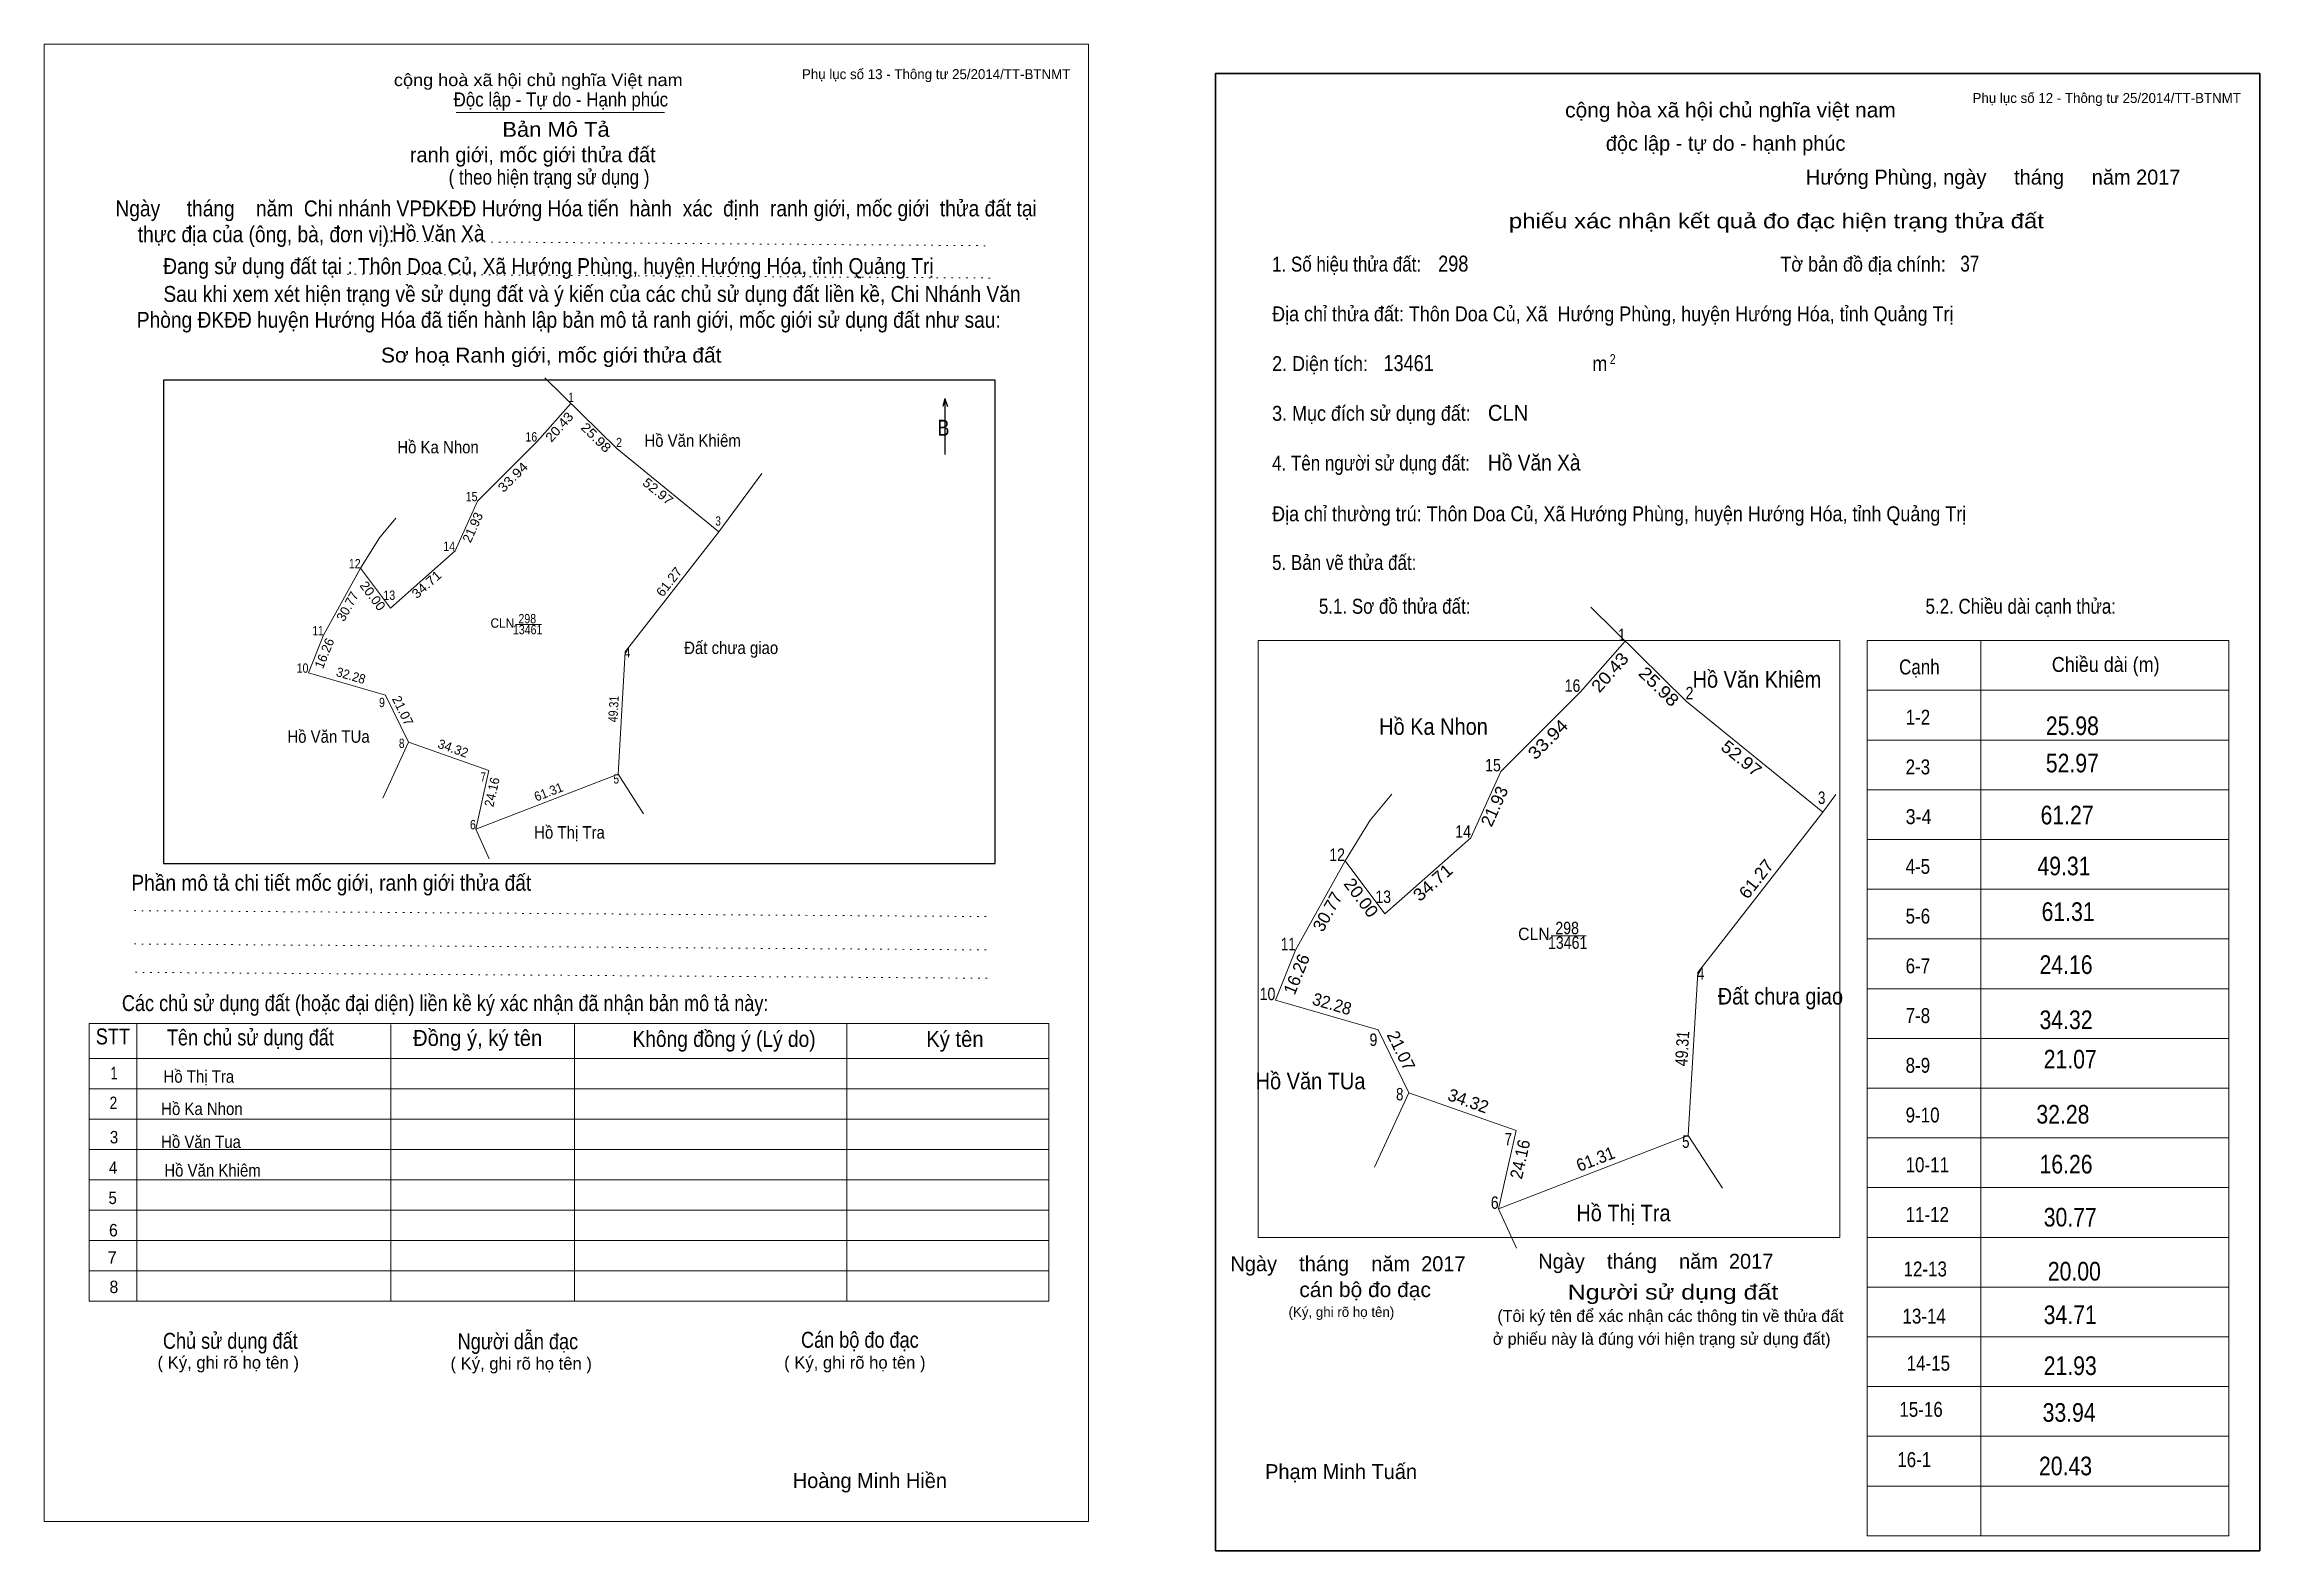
# Model space of a CAD drawing. Header units: metres. Extents: x 534162 to 535514, y 1850233 to 1850764.
# Drawn here: x 534162 to 534830, y 1850233 to 1850688 of the extents above; entities that cross this region are included whole.
import ezdxf
from ezdxf.enums import TextEntityAlignment as Align

# ---------------------------------------------------------------- set-up
doc = ezdxf.new("R2010")
doc.units = ezdxf.units.M
doc.header["$LTSCALE"] = 1.5
doc.linetypes.add('DOTTED', pattern=[1.5, 0.3, -1.2])
doc.linetypes.add('MEDIUM_DASHED', pattern=[4.5, 3, -1.5])
for name, color, linetype, lineweight in [('1', 7, 'MEDIUM_DASHED', 13), ('10', 7, 'Continuous', 13), ('61', 7, 'Continuous', 13), ('62', 7, 'Continuous', 13), ('63', 7, 'Continuous', 13)]:
    doc.layers.add(name, color=color, linetype=linetype, lineweight=lineweight)
doc.layers.add('30', color=7, linetype='Continuous')
doc.layers.add('34', color=7, linetype='Continuous')

msp = doc.modelspace()

# ---------------------------------------------------------------- texts
at = {"layer": '1'}
for s, height, width, p in [('CLN', 2.812, 0.95, (534300.145, 1850511.86)), ('13461', 2.812, 0.85, (534307.78, 1850509.88)), ('298', 2.812, 0.85, (534307.665, 1850513.19)), ('CLN', 3.75, 0.95, (534611.32, 1850417.64)), ('13461', 3.75, 0.85, (534621.495, 1850415)), ('298', 3.75, 0.85, (534621.34, 1850419.42))]:
    msp.add_text(s, height=height, dxfattribs=dict(at, width=width)).set_placement(p, align=Align.CENTER)
at = {"layer": '30'}
for s, width, p in [('1-2', 0.85, (534723.44, 1850482.63)), ('2-3', 0.85, (534723.44, 1850467.63)), ('3-4', 0.9, (534723.44, 1850452.63)), ('4-5', 0.85, (534723.44, 1850437.63)), ('5-6', 0.85, (534723.44, 1850422.63)), ('6-7', 0.85, (534723.44, 1850407.63)), ('7-8', 0.85, (534723.44, 1850392.63)), ('8-9', 0.85, (534723.44, 1850377.63)), ('9-10', 0.85, (534723.44, 1850362.63)), ('10-11', 0.85, (534723.44, 1850347.63)), ('11-12', 0.85, (534723.44, 1850332.63)), ('12-13', 0.85, (534722.81, 1850316.2)), ('13-14', 0.85, (534722.49, 1850301.98)), ('14-15', 0.85, (534723.76, 1850287.77)), ('15-16', 0.85, (534721.55, 1850273.86)), ('16-1', 0.85, (534720.92, 1850258.7))]:
    msp.add_text(s, height=4.5, dxfattribs=dict(at, width=width)).set_placement(p)
at = {"layer": '34'}
for s, width, p in [('Hồ Văn Xà', 0.9, (534266.84, 1850628.43)), ('298', 0.85, (534582.44, 1850619.28)), ('37', 0.8, (534739.94, 1850619.28)), ('13461', 0.85, (534565.94, 1850589.28)), ('CLN', 0.95, (534597.44, 1850574.28)), ('Hồ Văn Xà', 0.9, (534597.44, 1850559.28))]:
    msp.add_text(s, height=4.8, dxfattribs=dict(at, width=width)).set_placement(p)
at = {"layer": '62'}
for s, height, width, p in [('cộng hoà xã hội chủ nghĩa Việt nam', 3.711, 1.1, (534267.44, 1850675.23)), ('Độc lập - Tự do - Hạnh phúc', 4.242, 0.9, (534285.44, 1850669.08)), ('Bản Mô Tả', 4.5, 1.1, (534300.14, 1850659.93)), ('( theo hiện trạng sử dụng )', 4.5, 0.85, (534283.94, 1850645.53)), ('Ngày     tháng    năm  Chi nhánh VPĐKĐĐ Hướng Hóa tiến  hành  xác  định  ranh giới, mốc giới  thửa đất tại ', 4.8, 0.9, (534183.44, 1850635.93)), ('thực địa của (ông, bà, đơn vị): ', 4.8, 0.9, (534190.18, 1850628.13)), ('Đang sử dụng đất tại : Thôn Doa Củ, Xã Hướng Phùng, huyện Hướng Hóa, tỉnh Quảng Trị', 4.8, 0.9, (534197.84, 1850618.53)), ('     Sau khi xem xét hiện trạng về sử dụng đất và ý kiến của các chủ sử dụng đất liền kề, Chi Nhánh Văn ', 4.8, 0.9, (534189.88, 1850610.13)), ('Phòng ĐKĐĐ huyện Hướng Hóa đã tiến hành lập bản mô tả ranh giới, mốc giới sử dụng đất như sau:', 4.8, 0.9, (534189.88, 1850602.33)), ('Sơ hoạ Ranh giới, mốc giới thửa đất', 4.5, 1.05, (534263.54, 1850591.83)), ('B', 4.8, 0.85, (534431.38, 1850569.78)), ('Phần mô tả chi tiết mốc giới, ranh giới thửa đất ', 4.8, 0.9, (534188.24, 1850432.53)), ('Các chủ sử dụng đất (hoặc đại diện) liền kề ký xác nhận đã nhận bản mô tả này:', 4.8, 0.85, (534185.38, 1850396.23))]:
    msp.add_text(s, height=height, dxfattribs=dict(at, width=width)).set_placement(p)
msp.add_text('ranh giới, mốc giới thửa đất', height=4.5, dxfattribs=at).set_placement((534272.24, 1850652.28))
for s, height, width, p in [('STT', 4.8, 0.85, (534182.665, 1850386.18)), ('Tên chủ sử dụng đất', 4.8, 0.85, (534224.14, 1850385.88)), ('Đồng ý, ký tên', 4.8, 0.95, (534292.69, 1850385.73)), ('Không đồng ý (Lý do)', 4.8, 0.9, (534367.02, 1850385.43)), ('Ký tên', 4.8, 0.95, (534436.66, 1850385.43)), ('1', 3.75, 0.75, (534183.01, 1850375.68)), ('2', 3.75, 0.85, (534182.825, 1850366.68)), ('3', 3.75, 0.9, (534183.015, 1850356.33)), ('4', 3.75, 0.9, (534182.74, 1850347.18)), ('5', 3.75, 0.9, (534182.6, 1850338.03)), ('6', 3.75, 0.95, (534182.815, 1850328.28)), ('8', 3.75, 0.95, (534182.975, 1850311.18)), ('Chủ sử dụng đất', 4.8, 0.85, (534218.085, 1850294.38)), ('Người dẫn đạc', 4.8, 0.85, (534304.835, 1850294.23)), ('Cán bộ đo đạc', 4.8, 0.85, (534407.99, 1850294.68))]:
    msp.add_text(s, height=height, dxfattribs=dict(at, width=width)).set_placement(p, align=Align.CENTER)
for s, p in [('7', (534182.455, 1850320.03)), ('( Ký, ghi rõ họ tên )', (534217.47, 1850288.38)), ('( Ký, ghi rõ họ tên )', (534305.83, 1850288.08)), ('( Ký, ghi rõ họ tên )', (534406.47, 1850288.38))]:
    msp.add_text(s, height=3.75, dxfattribs=at).set_placement(p, align=Align.CENTER)
at = {"layer": '63'}
for s, height, p in [('Phụ lục số 13 - Thông tư 25/2014/TT-BTNMT', 3, (534471.47, 1850677.33)), ('Phụ lục số 12 - Thông tư 25/2014/TT-BTNMT', 3, (534824.57, 1850670.13)), ('Ngày    tháng    năm  2017', 4.5, (534590.69, 1850317.78)), ('Ngày    tháng    năm  2017', 4.5, (534683.53, 1850318.53)), ('(Ký, ghi rõ họ tên)', 3, (534569.18, 1850303.98))]:
    msp.add_text(s, height=height, dxfattribs=at).set_placement(p, align=Align.RIGHT)
for s, height, width, p in [('cộng hòa xã hội chủ nghĩa việt nam', 4.5, 1.05, (534670.595, 1850665.78)), ('Hồ Ka Nhon', 3.75, 0.9, (534280.745, 1850564.47)), ('Hồ Văn Khiêm', 3.75, 0.9, (534357.54, 1850566.44)), ('Đất chưa giao', 3.75, 0.9, (534369.17, 1850503.93)), ('Hồ Văn Khiêm', 5, 0.9, (534678.58, 1850493.78)), ('Hồ Văn TUa', 3.75, 0.9, (534247.715, 1850477.17)), ('Hồ Ka Nhon', 5, 0.9, (534581.025, 1850479.56)), ('Hồ Thị Tra', 3.75, 0.9, (534320.4, 1850448.26)), ('Đất chưa giao', 5, 0.9, (534685.66, 1850398.22)), ('Hồ Thị Tra', 3.75, 0.9, (534208.59, 1850374.63)), ('Hồ Văn TUa', 5, 0.9, (534543.93, 1850372.64)), ('Hồ Ka Nhon', 3.75, 0.9, (534209.525, 1850364.89)), ('Hồ Văn Tua', 3.75, 0.9, (534209.245, 1850354.95)), ('Hồ Văn Khiêm', 3.75, 0.9, (534212.725, 1850346.32)), ('Hồ Thị Tra', 5, 0.9, (534638.325, 1850332.84))]:
    msp.add_text(s, height=height, dxfattribs=dict(at, width=width)).set_placement(p, align=Align.CENTER)
for s, height, p in [('độc lập - tự do - hạnh phúc', 4.5, (534669.145, 1850655.73)), ('Hướng Phùng, ngày     tháng     năm 2017', 4.5, (534749.835, 1850645.53)), ('(Tôi ký tên để xác nhận các thông tin về thửa đất ', 3.6, (534653.155, 1850302.48)), ('ở phiếu này là đúng với hiện trạng sử dụng đất)', 3.6, (534649.85, 1850295.58)), ('Phạm Minh Tuấn', 4.5, (534553.15, 1850255.08)), ('Hoàng Minh Hiền', 4.5, (534411.01, 1850252.38))]:
    msp.add_text(s, height=height, dxfattribs=at).set_placement(p, align=Align.CENTER)
for s, height, width, p in [('phiếu xác nhận kết quả đo đạc hiện trạng thửa đất', 4.5, 1.2, (534765.17, 1850632.33)), (' 1', 2.812, 0.75, (534321.65, 1850579.99)), (' 16', 2.812, 0.85, (534310.65, 1850568.03)), (' 2', 2.812, 0.85, (534336.23, 1850566.33)), (' 15', 2.812, 0.85, (534292.65, 1850550.03)), (' 3', 2.812, 0.8, (534366.07, 1850542.66)), (' 12', 2.812, 0.85, (534257.4, 1850529.78)), (' 14', 2.812, 0.85, (534285.9, 1850535.03)), (' 13', 2.812, 0.85, (534267.82, 1850520.26)), (' 11', 2.812, 0.8, (534246.23, 1850509.58)), (' 4', 2.812, 0.85, (534338.74, 1850502.91)), (' 1', 3.75, 0.75, (534638.85, 1850507.85)), (' 10', 2.812, 0.85, (534241.65, 1850498.28)), (' 16', 3.75, 0.85, (534625.33, 1850492.53)), (' 2', 3.75, 0.85, (534659.43, 1850490.27)), (' 9', 2.812, 0.85, (534264.72, 1850487.91)), ('25.98', 5.625, 0.85, (534781.73, 1850479.48)), (' 8', 2.812, 0.8, (534270.62, 1850475.6)), (' 15', 3.75, 0.85, (534601.33, 1850468.53)), ('52.97', 5.625, 0.85, (534781.73, 1850468.23)), (' 7', 2.812, 0.8, (534295.2, 1850465.44)), (' 5', 2.812, 0.8, (534335.34, 1850464.86)), (' 3', 3.75, 0.8, (534699.23, 1850458.71)), (' 6', 2.812, 0.85, (534292.16, 1850451.07)), (' 14', 3.75, 0.85, (534592.33, 1850448.53)), ('61.27', 5.625, 0.85, (534780.15, 1850452.55)), (' 12', 3.75, 0.85, (534554.33, 1850441.53)), ('49.31', 5.625, 0.85, (534779.2, 1850437.19)), (' 13', 3.75, 0.85, (534568.22, 1850428.84)), ('61.31', 5.625, 0.85, (534780.46, 1850423.42)), (' 11', 3.75, 0.8, (534539.44, 1850414.6)), ('24.16', 5.625, 0.85, (534779.83, 1850407.43)), (' 4', 3.75, 0.85, (534662.78, 1850405.7)), (' 10', 3.75, 0.85, (534533.33, 1850399.53)), ('34.32', 5.625, 0.85, (534779.83, 1850390.8)), (' 9', 3.75, 0.85, (534564.09, 1850385.71)), ('21.07', 5.625, 0.85, (534781.09, 1850378.92)), (' 8', 3.75, 0.8, (534571.96, 1850369.29)), ('32.28', 5.625, 0.85, (534778.88, 1850362.3)), (' 7', 3.75, 0.8, (534604.72, 1850355.75)), (' 5', 3.75, 0.8, (534658.25, 1850354.97)), ('16.26', 5.625, 0.85, (534779.83, 1850347.26)), (' 6', 3.75, 0.85, (534600.67, 1850336.59)), ('30.77', 5.625, 0.85, (534781.09, 1850331.26)), ('20.00', 5.625, 0.85, (534782.33, 1850314.96)), ('cán bộ đo đạc', 4.5, 1.05, (534580.25, 1850309.98)), ('Người sử dụng đất', 4.5, 1.25, (534685.02, 1850309.23)), ('34.71', 5.625, 0.85, (534781.08, 1850301.82)), ('21.93', 5.625, 0.85, (534781.09, 1850286.46)), ('33.94', 5.625, 0.85, (534780.76, 1850272.36)), ('20.43', 5.625, 0.85, (534779.67, 1850256.22))]:
    msp.add_text(s, height=height, dxfattribs=dict(at, width=width)).set_placement(p, align=Align.RIGHT)
for s, height, width, p in [('1. Số hiệu thửa đất:', 4.5, 0.85, (534532.34, 1850619.28)), ('Tờ bản đồ địa chính:', 4.5, 0.9, (534685.64, 1850619.28)), ('Địa chỉ thửa đất: Thôn Doa Củ, Xã  Hướng Phùng, huyện Hướng Hóa, tỉnh Quảng Trị', 4.5, 0.9, (534532.34, 1850604.28)), ('2. Diện tích:', 4.5, 0.9, (534532.34, 1850589.28)), ('m', 4.5, 0.9, (534628.94, 1850589.28)), ('2', 3, 0.8, (534634.18, 1850591.38)), ('3. Mục đích sử dụng đất:', 4.5, 0.9, (534532.34, 1850574.28)), ('4. Tên người sử dụng đất:', 4.5, 0.85, (534532.34, 1850559.28)), ('Địa chỉ thường trú: Thôn Doa Củ, Xã Hướng Phùng, huyện Hướng Hóa, tỉnh Quảng Trị', 4.5, 0.9, (534532.34, 1850543.98)), ('5. Bản vẽ thửa đất:', 4.5, 0.85, (534532.34, 1850529.28)), ('5.1. Sơ đồ thửa đất:', 4.5, 0.85, (534546.44, 1850516.08)), ('5.2. Chiều dài cạnh thửa:', 4.5, 0.85, (534729.44, 1850516.08)), ('Cạnh', 4.5, 0.85, (534721.48, 1850497.78)), ('Chiều dài (m)', 4.5, 0.9, (534767.54, 1850498.53))]:
    msp.add_text(s, height=height, dxfattribs=dict(at, width=width)).set_placement(p)
for s, height, rotation, width, p in [('20.43', 2.812, 48.571, 1.1, (534318.377, 1850571.5)), ('25.98', 2.813, 315.499, 1.15, (534327.424, 1850568.222)), ('33.94', 2.812, 45, 1.15, (534304.301, 1850556.291)), ('52.97', 2.812, 320.838, 1.1, (534346.187, 1850551.888)), ('20.00', 2.812, 306.87, 1.05, (534259.917, 1850520.634)), ('34.71', 2.812, 41.496, 1.1, (534278.208, 1850523.861)), ('61.27', 2.813, 52, 1.05, (534351.554, 1850524.839)), ('32.28', 2.812, 343.811, 0.95, (534254.083, 1850496.089)), ('20.43', 3.75, 48.571, 1.1, (534635.627, 1850497.164)), ('25.98', 3.75, 315.499, 1.15, (534647.696, 1850492.783)), ('49.31', 2.812, 86.664, 0.85, (534335.074, 1850487.258)), ('33.94', 3.75, 45, 1.15, (534616.854, 1850476.874)), ('52.97', 3.75, 320.838, 1.1, (534672.711, 1850471.004)), ('24.16', 2.812, 77.471, 0.95, (534298.383, 1850461.99)), ('61.31', 2.812, 21.119, 0.95, (534314.588, 1850461.034)), ('34.71', 3.75, 41.496, 1.1, (534582.068, 1850433.631)), ('61.27', 3.75, 52, 1.05, (534679.855, 1850434.936)), ('20.00', 3.75, 306.87, 1.05, (534557.687, 1850429.33)), ('32.28', 3.75, 343.811, 0.95, (534549.907, 1850396.606)), ('49.31', 3.75, 86.664, 0.85, (534657.891, 1850384.831)), ('24.16', 3.75, 77.471, 0.95, (534608.972, 1850351.153)), ('61.31', 3.75, 21.119, 0.95, (534630.569, 1850349.871))]:
    msp.add_text(s, height=height, rotation=rotation, dxfattribs=dict(at, width=width)).set_placement(p, align=Align.CENTER)
for s, height, rotation, p in [('21.93', 2.812, 65.772, (534292.485, 1850541.553)), ('30.77', 2.813, 61.061, (534254.673, 1850517.63)), ('16.26', 2.812, 67.93, (534247.768, 1850503.622)), ('21.07', 2.813, 295.92, (534268.833, 1850486.235)), ('34.32', 2.812, 340.583, (534284.828, 1850474.168)), ('21.93', 3.75, 65.772, (534601.111, 1850457.236)), ('30.77', 3.75, 61.061, (534550.686, 1850425.328)), ('16.26', 3.75, 67.93, (534541.481, 1850406.661)), ('21.07', 3.75, 295.92, (534569.571, 1850383.47)), ('34.32', 3.75, 340.583, (534590.902, 1850367.389))]:
    msp.add_text(s, height=height, rotation=rotation, dxfattribs=at).set_placement(p, align=Align.CENTER)

# ---------------------------------------------------------------- linework, layer by layer
at = {"layer": '1', "linetype": 'Continuous'}
msp.add_lwpolyline([(534476.98, 1850242.33), (534476.98, 1850687.83), (534161.98, 1850687.83), (534161.98, 1850242.33)], close=True, dxfattribs=at)
at = {"layer": '10'}
for p, q in [((534267.97, 1850544.88), (534263.07, 1850538.99)), ((534271.81, 1850477.32), (534264.09, 1850460.5)), ((534568.42, 1850461.65), (534561.88, 1850453.8)), ((534573.54, 1850371.58), (534563.24, 1850349.14))]:
    msp.add_line(p, q, dxfattribs=at)
at = {"layer": '61'}
for p, q in [((534365.49, 1850540.78), (534378.37, 1850558.33)), ((534335.05, 1850467.65), (534342.77, 1850455.73)), ((534698.45, 1850456.19), (534702.43, 1850461.61)), ((534657.86, 1850358.68), (534668.15, 1850342.79))]:
    msp.add_line(p, q, dxfattribs=at)
for points in [[(534292.16, 1850451.08), (534335.05, 1850467.65), (534337.2, 1850504.57), (534365.49, 1850540.78), (534334.69, 1850565.87), (534312.99, 1850587.19)], [(534320.79, 1850579.53), (534310.65, 1850568.04), (534292.65, 1850550.04), (534285.9, 1850535.04), (534266.4, 1850517.79), (534257.4, 1850529.79)], [(534263.07, 1850538.99), (534257.4, 1850529.79), (534246.23, 1850509.59), (534241.65, 1850498.29), (534264.9, 1850491.54), (534271.81, 1850477.32)], [(534600.67, 1850336.59), (534657.86, 1850358.68), (534660.73, 1850407.91), (534698.45, 1850456.19), (534657.38, 1850489.64), (534628.44, 1850518.07)], [(534638.85, 1850507.85), (534625.33, 1850492.53), (534601.33, 1850468.53), (534592.33, 1850448.53), (534566.33, 1850425.53), (534554.33, 1850441.53)], [(534296.21, 1850442.2), (534292.16, 1850451.08), (534296.09, 1850468.77), (534271.81, 1850477.32)], [(534561.88, 1850453.8), (534554.33, 1850441.53), (534539.44, 1850414.6), (534533.33, 1850399.53), (534564.33, 1850390.53), (534573.54, 1850371.58)], [(534606.08, 1850324.75), (534600.67, 1850336.59), (534605.91, 1850360.17), (534573.54, 1850371.58)]]:
    msp.add_lwpolyline(points, dxfattribs=at)
at = {"layer": '62'}
for p, q in [((534286.18, 1850667.28), (534349.04, 1850667.28)), ((534175.48, 1850392.48), (534464.98, 1850392.48)), ((534175.48, 1850308.78), (534175.48, 1850392.48)), ((534189.88, 1850308.78), (534189.88, 1850392.48)), ((534266.54, 1850308.78), (534266.54, 1850392.18)), ((534321.88, 1850308.78), (534321.88, 1850392.18)), ((534404.08, 1850308.78), (534404.08, 1850392.48)), ((534464.98, 1850308.78), (534464.98, 1850392.48)), ((534175.48, 1850381.98), (534464.98, 1850381.98)), ((534175.48, 1850372.83), (534464.98, 1850372.83)), ((534175.48, 1850363.68), (534464.98, 1850363.68)), ((534175.48, 1850354.53), (534464.98, 1850354.53)), ((534175.48, 1850345.38), (534464.98, 1850345.38)), ((534175.48, 1850336.23), (534464.98, 1850336.23)), ((534175.48, 1850327.08), (534464.98, 1850327.08)), ((534175.48, 1850317.93), (534464.98, 1850317.93)), ((534175.48, 1850308.78), (534464.98, 1850308.78))]:
    msp.add_line(p, q, dxfattribs=at)
at = {"layer": '62', "linetype": 'DOTTED'}
for p, q in [((534265.34, 1850628.43), (534446.24, 1850627.08)), ((534253.34, 1850618.53), (534447.58, 1850617.33)), ((534189.14, 1850426.53), (534446.68, 1850424.73)), ((534189.14, 1850416.48), (534446.68, 1850414.68)), ((534189.44, 1850407.93), (534446.98, 1850406.13))]:
    msp.add_line(p, q, dxfattribs=at)
at = {"layer": '62', "lineweight": 25}
for p, q in [((534433.64, 1850580.88), (534433.04, 1850578.63)), ((534433.64, 1850581.03), (534433.64, 1850564.08)), ((534433.64, 1850580.88), (534434.38, 1850578.63))]:
    msp.add_line(p, q, dxfattribs=at)
msp.add_lwpolyline([(534197.98, 1850440.78), (534448.78, 1850440.78), (534448.78, 1850586.58), (534197.98, 1850586.58)], close=True, dxfattribs=at)
at = {"layer": '63'}
for p, q in [((534304.07, 1850512.81), (534311.97, 1850512.81)), ((534528.14, 1850507.98), (534703.64, 1850507.98)), ((534528.14, 1850327.98), (534528.14, 1850507.98)), ((534703.64, 1850327.98), (534703.64, 1850507.98)), ((534711.88, 1850507.98), (534820.94, 1850507.98)), ((534711.88, 1850237.98), (534711.88, 1850507.98)), ((534746.08, 1850237.98), (534746.08, 1850507.98)), ((534820.94, 1850237.98), (534820.94, 1850507.98)), ((534711.88, 1850492.98), (534820.94, 1850492.98)), ((534711.88, 1850477.98), (534820.94, 1850477.98)), ((534711.88, 1850462.98), (534820.94, 1850462.98)), ((534711.88, 1850447.98), (534820.94, 1850447.98)), ((534711.88, 1850432.98), (534820.94, 1850432.98)), ((534616.55, 1850418.89), (534627.08, 1850418.89)), ((534711.88, 1850417.98), (534820.94, 1850417.98)), ((534711.88, 1850402.98), (534820.94, 1850402.98)), ((534711.88, 1850387.98), (534820.94, 1850387.98)), ((534711.88, 1850372.98), (534820.94, 1850372.98)), ((534711.88, 1850357.98), (534820.94, 1850357.98)), ((534711.88, 1850342.98), (534820.94, 1850342.98)), ((534528.14, 1850327.98), (534703.64, 1850327.98)), ((534711.88, 1850327.98), (534820.94, 1850327.98)), ((534711.88, 1850312.98), (534820.94, 1850312.98)), ((534711.88, 1850297.98), (534820.94, 1850297.98)), ((534711.88, 1850282.98), (534820.94, 1850282.98)), ((534711.88, 1850267.98), (534820.94, 1850267.98)), ((534711.88, 1850252.98), (534820.94, 1850252.98)), ((534711.88, 1850237.98), (534820.94, 1850237.98))]:
    msp.add_line(p, q, dxfattribs=at)
at = {"layer": '63', "lineweight": 35}
msp.add_lwpolyline([(534515.24, 1850233.48), (534515.24, 1850678.98), (534830.24, 1850678.98), (534830.24, 1850233.48)], close=True, dxfattribs=at)

msp.set_redraw_order([(e.dxf.handle, doc.entitydb.next_handle()) for e in msp.query("TEXT MTEXT ATTDEF DIMENSION ARC_DIMENSION")])  # texts and dimensions are drawn at this point

doc.saveas('drawing.dxf')
